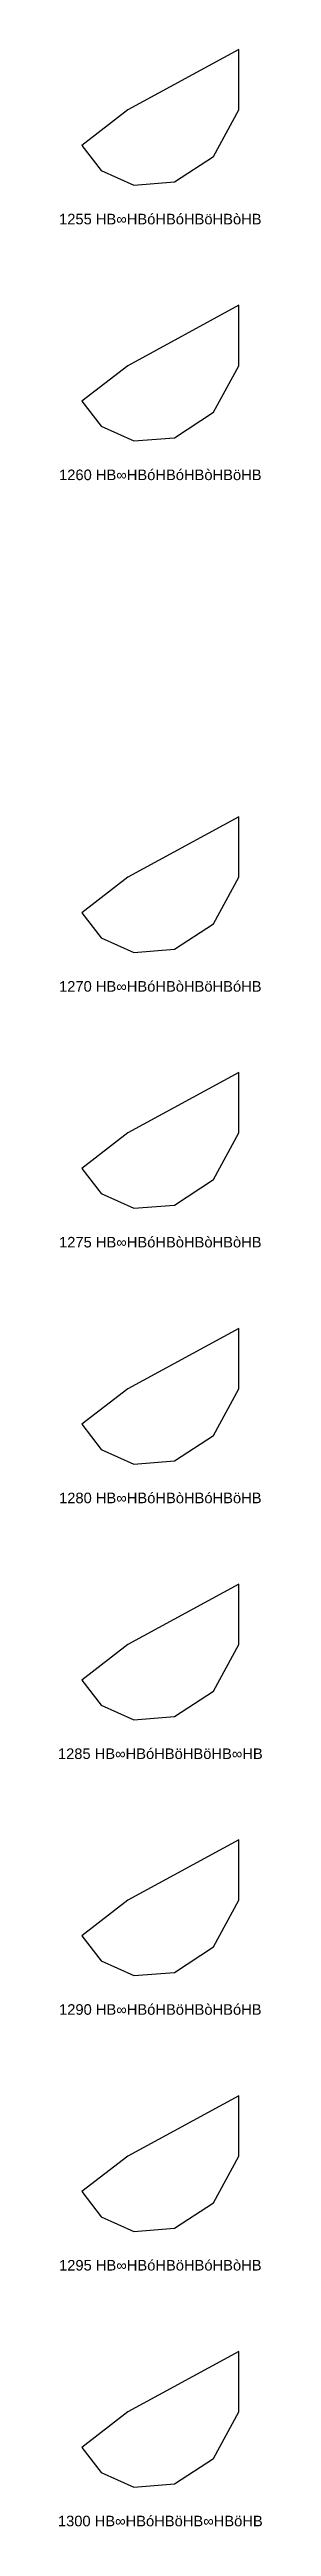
# Model space of a CAD drawing. Header units: millimetres. Extents: x 122552 to 1654769, y -10280102 to 62068.
# Drawn here: x 1500438 to 1521646, y -9922764 to -9664697 of the extents above; entities that cross this region are included whole.
import ezdxf
from ezdxf.enums import TextEntityAlignment as Align

# ---------------------------------------------------------------- set-up
doc = ezdxf.new("R2010")
doc.units = ezdxf.units.MM
doc.styles.add('Arial', font='arial_0.ttf')

msp = doc.modelspace()

# ---------------------------------------------------------------- texts
at = {"style": 'Arial'}
for s, p in [('1255 HB∞HBóHBóHBöHBòHB', (1511024, -9682360)), ('1260 HB∞HBóHBóHBòHBöHB', (1511024, -9709009)), ('1270 HB∞HBóHBòHBöHBóHB', (1511024, -9762306)), ('1275 HB∞HBóHBòHBòHBòHB', (1511024, -9788955)), ('1280 HB∞HBóHBòHBóHBöHB', (1511024, -9815604)), ('1285 HB∞HBóHBöHBöHB∞HB', (1511024, -9842252)), ('1290 HB∞HBóHBöHBòHBóHB', (1511024, -9868901)), ('1295 HB∞HBóHBöHBóHBòHB', (1511024, -9895550)), ('1300 HB∞HBóHBöHB∞HBöHB', (1511024, -9922198))]:
    msp.add_text(s, height=1100, dxfattribs=at).set_placement(p, align=Align.MIDDLE_CENTER)

# ---------------------------------------------------------------- linework, layer by layer
for points in [[(1519227, -9664697), (1507639, -9670985), (1502822, -9674690), (1504832, -9677304), (1508261, -9678828), (1512517, -9678490), (1516590, -9675843), (1519227, -9670985)], [(1519227, -9691345), (1507639, -9697634), (1502822, -9701338), (1504832, -9703953), (1508261, -9705476), (1512517, -9705139), (1516590, -9702491), (1519227, -9697634)], [(1519227, -9744643), (1507639, -9750931), (1502822, -9754636), (1504832, -9757250), (1508261, -9758774), (1512517, -9758436), (1516590, -9755789), (1519227, -9750931)], [(1519227, -9771291), (1507639, -9777580), (1502822, -9781284), (1504832, -9783899), (1508261, -9785422), (1512517, -9785085), (1516590, -9782437), (1519227, -9777580)], [(1519227, -9797940), (1507639, -9804228), (1502822, -9807933), (1504832, -9810547), (1508261, -9812071), (1512517, -9811733), (1516590, -9809086), (1519227, -9804228)], [(1519227, -9824589), (1507639, -9830877), (1502822, -9834582), (1504832, -9837196), (1508261, -9838720), (1512517, -9838382), (1516590, -9835735), (1519227, -9830877)], [(1519227, -9851237), (1507639, -9857526), (1502822, -9861230), (1504832, -9863845), (1508261, -9865368), (1512517, -9865031), (1516590, -9862383), (1519227, -9857526)], [(1519227, -9877886), (1507639, -9884174), (1502822, -9887879), (1504832, -9890493), (1508261, -9892017), (1512517, -9891679), (1516590, -9889032), (1519227, -9884174)], [(1519227, -9904535), (1507639, -9910823), (1502822, -9914528), (1504832, -9917142), (1508261, -9918666), (1512517, -9918328), (1516590, -9915681), (1519227, -9910823)]]:
    msp.add_lwpolyline(points, close=True)

msp.set_redraw_order([(e.dxf.handle, doc.entitydb.next_handle()) for e in msp.query("TEXT MTEXT ATTDEF DIMENSION ARC_DIMENSION")])  # texts and dimensions are drawn at this point

doc.saveas('drawing.dxf')
